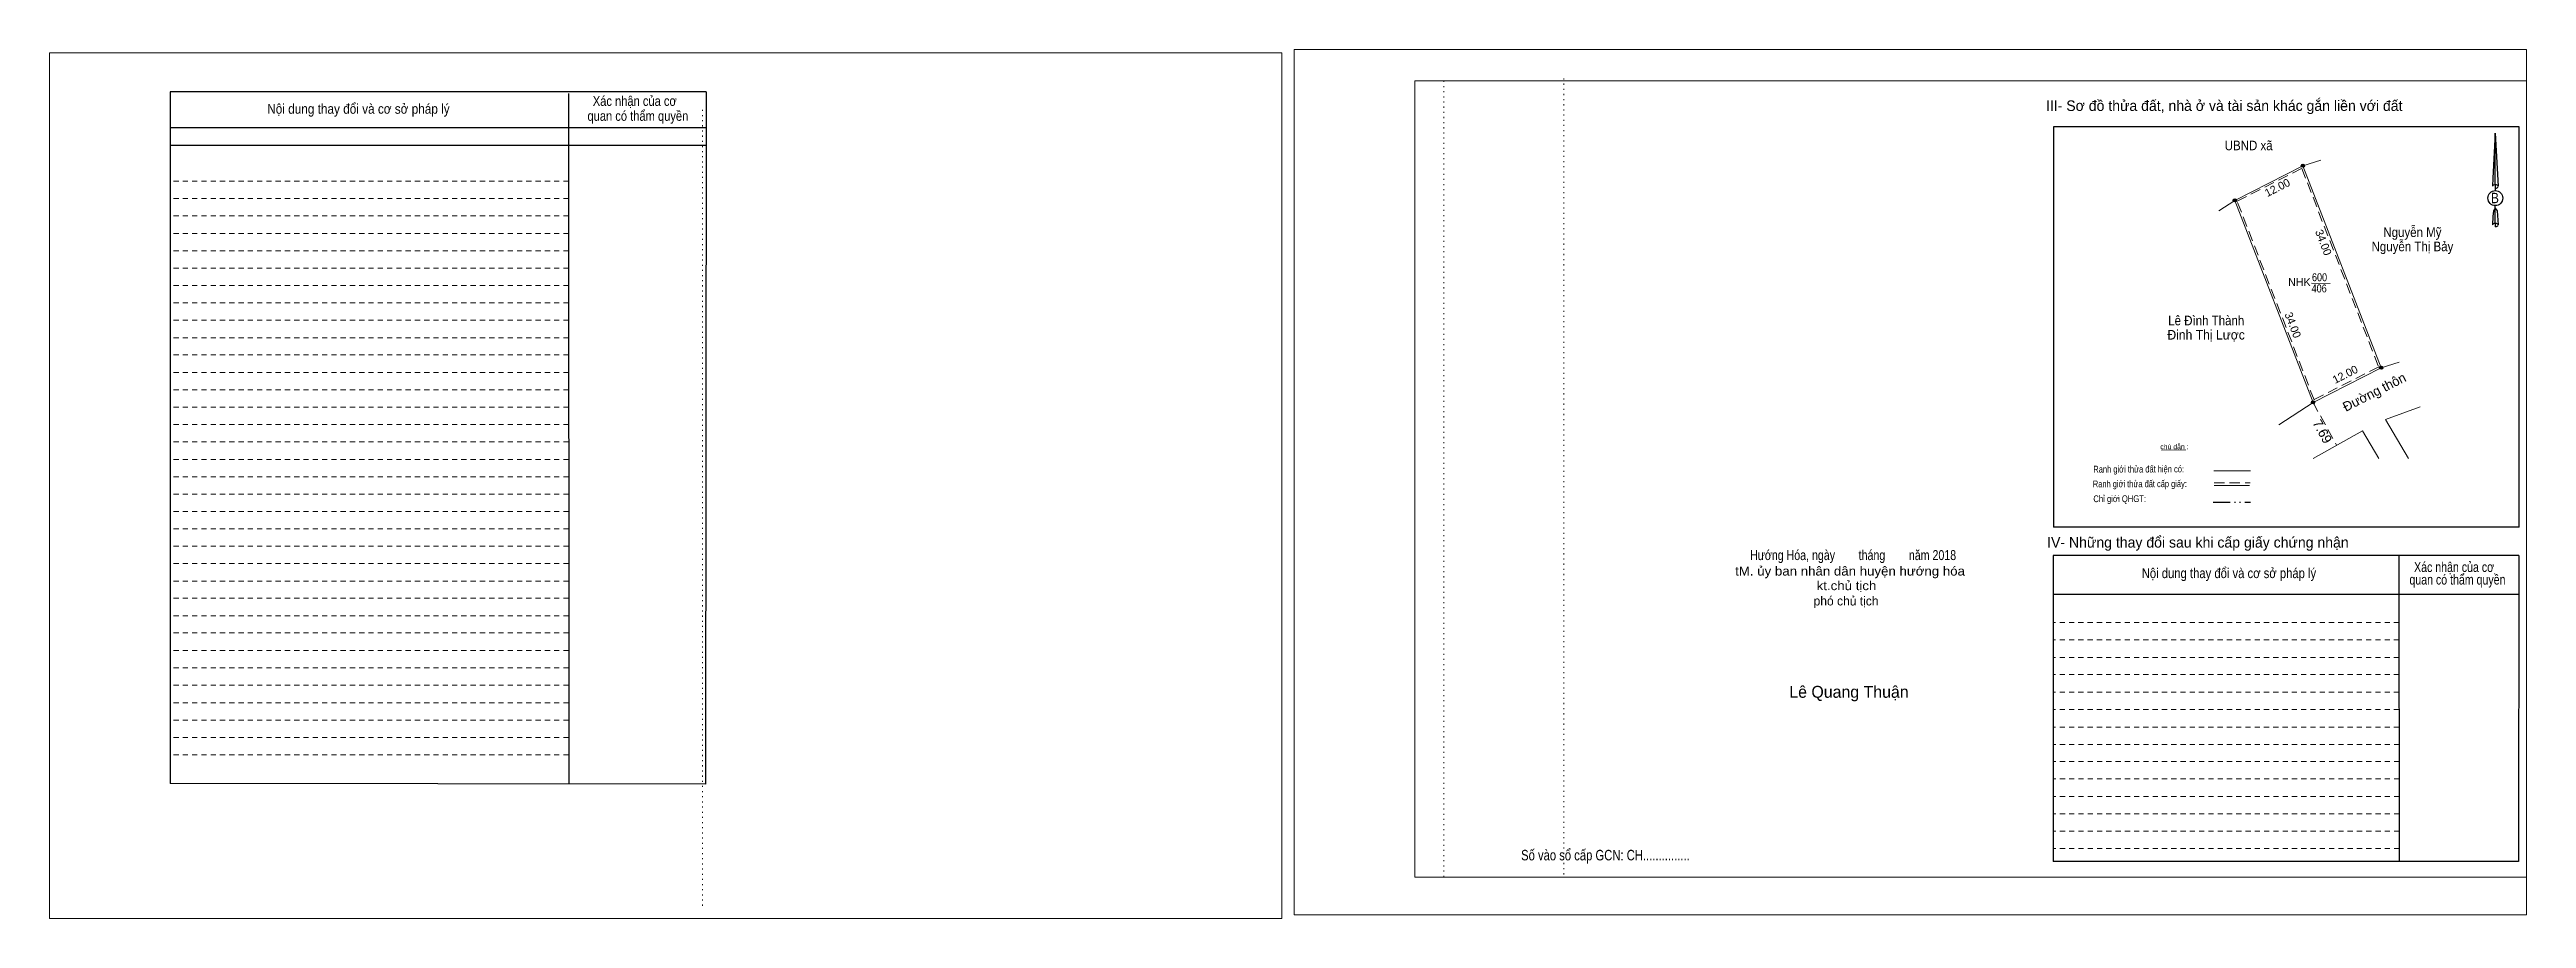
# Model space of a CAD drawing. Header units: metres. Extents: x 548204 to 548880, y 1837796 to 1837946.
# Drawn here: x 548491 to 548880, y 1837796.4 to 1837932.8 of the extents above; entities that cross this region are included whole.
import ezdxf
from ezdxf.enums import TextEntityAlignment as Align

# ---------------------------------------------------------------- set-up
doc = ezdxf.new("R2010")
doc.units = ezdxf.units.M
doc.header["$LTSCALE"] = 0.54
for name, pattern in [('DASH_DOUBLE_DOT', [9.2, 5, -1.2, 0.3, -1.2, 0.3, -1.2]), ('DOTTED', [1.5, 0.3, -1.2]), ('MEDIUM_DASHED', [4.5, 3, -1.5]), ('SHORT_DASHED', [2.7, 1.5, -1.2])]:
    doc.linetypes.add(name, pattern=pattern)
for name, color, linetype, lineweight in [('18', 7, 'Continuous', 25), ('28', 7, 'SHORT_DASHED', 13), ('3', 7, 'Continuous', 13), ('5', 7, 'DASH_DOUBLE_DOT', 25), ('55', 7, 'Continuous', 13), ('7', 7, 'Continuous', 13), ('8', 7, 'Continuous', 13)]:
    doc.layers.add(name, color=color, linetype=linetype, lineweight=lineweight)

msp = doc.modelspace()

# ---------------------------------------------------------------- texts
at = {"layer": '18'}
for s, height, width, p in [('B', 1.629, 0.85, (548875.055, 1837908.64)), ('Hướng Hóa, ngày        tháng        năm 2018', 1.56, 0.8, (548774.25, 1837852.63)), ('tM. ủy ban nhân dân huyện hướng hóa', 1.415, 1.1, (548773.77, 1837850.2)), ('kt.chủ tịch', 1.415, 1.1, (548773.21, 1837847.91)), ('Số vào sổ cấp GCN: CH...............', 1.65, 0.8, (548735.355, 1837805.5))]:
    msp.add_text(s, height=height, dxfattribs=dict(at, width=width)).set_placement(p, align=Align.CENTER)
for s, height, p in [('phó chủ tịch', 1.415, (548773.145, 1837845.51)), ('Lê Quang Thuận', 1.867, (548773.6, 1837831.02))]:
    msp.add_text(s, height=height, dxfattribs=at).set_placement(p, align=Align.CENTER)
at = {"layer": '28'}
for s, height, width, p in [('Nội dung thay đổi và cơ sở pháp lý', 1.537, 0.9, (548539.515, 1837922.68)), ('Nội dung thay đổi và cơ sở pháp lý', 1.537, 0.9, (548539.515, 1837922.68)), ('Xác nhận của cơ', 1.537, 0.85, (548582.91, 1837923.91)), ('Xác nhận của cơ', 1.537, 0.85, (548582.91, 1837923.91)), (' quan có thẩm quyền', 1.537, 0.85, (548583.155, 1837921.57)), (' quan có thẩm quyền', 1.537, 0.85, (548583.155, 1837921.57)), ('Nội dung thay đổi và cơ sở pháp lý', 1.556, 0.85, (548833.275, 1837849.8)), (' quan có thẩm quyền', 1.556, 0.8, (548868.93, 1837848.79)), ('Xác nhận của cơ', 1.556, 0.8, (548868.63, 1837850.76))]:
    msp.add_text(s, height=height, dxfattribs=dict(at, width=width)).set_placement(p, align=Align.CENTER)
for s, p in [('III- Sơ đồ thửa đất, nhà ở và tài sản khác gắn liền với đất', (548832.535, 1837923.12)), ('IV- Những thay đổi sau khi cấp giấy chứng nhận', (548828.4, 1837854.59))]:
    msp.add_text(s, height=1.65, dxfattribs=at).set_placement(p, align=Align.CENTER)
at = {"layer": '55'}
for s, height, width, p in [('Ranh giới thửa đất hiện có:', 1.065, 0.8, (548819.0987, 1837866.3765)), ('Chỉ giới QHGT:', 1.06, 0.85, (548816.1237, 1837861.7298)), ('Ranh giới thửa đất cấp giấy:', 1.06, 0.8, (548819.2837, 1837864.0671))]:
    msp.add_text(s, height=height, rotation=0.135, dxfattribs=dict(at, width=width)).set_placement(p, align=Align.CENTER)
at = {"layer": '7'}
msp.add_text('chú dẫn :', height=0.7841, rotation=359.974, dxfattribs=at).set_placement((548824.7148, 1837870.0289), align=Align.CENTER)
at = {"layer": '8'}
for s, height, width, p in [('UBND xã', 1.5, 0.9, (548836.375, 1837916.95)), ('Nguyễn Mỹ', 1.5, 0.9, (548862.09, 1837903.34)), ('Nguyễn Thị Bảy', 1.5, 0.9, (548862.095, 1837901.1)), ('600', 1.25, 0.85, (548847.5, 1837896.39)), ('406', 1.25, 0.85, (548847.445, 1837894.64)), ('Lê Đình Thành', 1.5, 0.9, (548829.71, 1837889.48)), ('Đinh Thị Lược', 1.5, 0.95, (548829.69, 1837887.24))]:
    msp.add_text(s, height=height, dxfattribs=dict(at, width=width)).set_placement(p, align=Align.CENTER)
for s, rotation, p in [('12.00', 26.971, (548841.1615, 1837910.5277)), ('34.00', 291.191, (548847.534, 1837902.2509)), ('34.00', 291.191, (548842.734, 1837889.2909)), ('12.00', 26.971, (548851.8115, 1837881.2077))]:
    msp.add_text(s, height=1.25, rotation=rotation, dxfattribs=at).set_placement(p, align=Align.CENTER)
msp.add_text('NHK', height=1.25, dxfattribs=at).set_placement((548844.345, 1837895.63), align=Align.CENTER)
for s, rotation, p in [('Đường thôn', 26.971, (548851.63, 1837875.88)), ('7.69', 298.771, (548846.35, 1837874.17))]:
    msp.add_text(s, height=1.5, rotation=rotation, dxfattribs=at).set_placement(p)

# ---------------------------------------------------------------- hatches: boundary and pattern name
at = {"layer": '8'}
for points in [[(548845.1276, 1837914.52, 1), (548844.6324, 1837914.52, 1)], [(548834.4376, 1837909.08, 1), (548833.9424, 1837909.08, 1)], [(548834.4376, 1837909.08, 1), (548833.9424, 1837909.08, 1)], [(548857.4176, 1837882.82, 1), (548856.9224, 1837882.82, 1)], [(548846.7276, 1837877.38, 1), (548846.2324, 1837877.38, 1)]]:
    msp.add_hatch(color=256, dxfattribs=at).paths.add_polyline_path(points)

# ---------------------------------------------------------------- linework, layer by layer
at = {"layer": '18'}
for p, q in [((548875.1, 1837919.64), (548875.54, 1837911.31)), ((548875.1, 1837919.64), (548875.54, 1837911.31)), ((548875.1, 1837919.64), (548875.54, 1837911.31)), ((548874.74, 1837912.59), (548874.69, 1837911.33)), ((548875.1, 1837911.55), (548875.1, 1837911.25)), ((548875.1, 1837911.25), (548875.1, 1837911.03)), ((548875.1, 1837911.03), (548875.1, 1837910.69)), ((548875.1, 1837911.03), (548875.1, 1837910.69)), ((548875.1, 1837911.03), (548875.1, 1837910.69)), ((548875.54, 1837911.31), (548875.54, 1837911.33)), ((548875.1, 1837907.88), (548875.1, 1837908.24)), ((548875.1, 1837907.88), (548875.1, 1837908.24)), ((548875.1, 1837907.88), (548875.1, 1837908.24)), ((548875.1, 1837907.88), (548875.42, 1837907.43)), ((548875.1, 1837907.88), (548875.42, 1837907.43)), ((548875.1, 1837907.88), (548875.42, 1837907.43)), ((548875.1, 1837905.52), (548875.1, 1837905.21)), ((548875.1, 1837905.21), (548875.1, 1837904.95)), ((548875.42, 1837907.43), (548875.54, 1837905.24)), ((548875.42, 1837907.43), (548875.54, 1837905.24)), ((548875.42, 1837907.43), (548875.54, 1837905.24)), ((548875.54, 1837905.24), (548875.54, 1837905.25))]:
    msp.add_line(p, q, dxfattribs=at)
for points in [[(548875.1, 1837911.55), (548875.1, 1837919.64), (548874.74, 1837912.59)], [(548875.1, 1837905.52), (548875.1, 1837907.88), (548874.82, 1837907.43), (548874.74, 1837906.54), (548874.69, 1837905.25)]]:
    msp.add_lwpolyline(points, dxfattribs=at)
msp.add_ellipse((548875.1184, 1837909.4439), major_axis=(0, 1.1864), ratio=0.983453, dxfattribs=at)
for centre, start_param, end_param in [((548875.1189, 1837911.2721), 1.57079633, 3.07445202), ((548875.1189, 1837911.2721), 0.06714063, 1.57079633), ((548875.1189, 1837911.2721), 4.71238898, 6.28318531), ((548875.1189, 1837905.2167), 2.49106941, 3.07427841), ((548875.1189, 1837905.2167), 1.57079633, 2.49106941), ((548875.1189, 1837905.2167), 0.06714063, 1.57079633), ((548875.1189, 1837905.2167), 4.71238898, 6.28318531)]:
    msp.add_ellipse(centre, major_axis=(0.4277, 0), ratio=0.655448, start_param=start_param, end_param=end_param, dxfattribs=at)
at = {"layer": '28', "linetype": 'Continuous', "lineweight": 25}
for p, q in [((548594.1, 1837926.12), (548509.93, 1837926.12)), ((548572.52, 1837925.83), (548572.56, 1837817.51)), ((548594.1, 1837926.12), (548594.02, 1837817.44)), ((548594.1, 1837920.45), (548510.04, 1837920.45)), ((548594.1, 1837920.45), (548510.04, 1837920.45)), ((548594.1, 1837917.71), (548510.04, 1837917.71)), ((548878.86, 1837857.78), (548805.74, 1837857.78)), ((548859.98, 1837853.33), (548860.02, 1837805.34)), ((548878.78, 1837853.33), (548878.76, 1837805.34)), ((548878.76, 1837847.25), (548805.69, 1837847.25)), ((548594.02, 1837817.44), (548509.93, 1837817.56)), ((548878.76, 1837805.34), (548805.69, 1837805.34))]:
    msp.add_line(p, q, dxfattribs=at)
at = {"layer": '28'}
for p, q in [((548572.52, 1837912.11), (548509.93, 1837912.11)), ((548572.52, 1837909.36), (548509.93, 1837909.36)), ((548572.52, 1837906.66), (548509.93, 1837906.66)), ((548572.52, 1837903.89), (548509.93, 1837903.89)), ((548572.52, 1837901.17), (548509.93, 1837901.17)), ((548572.52, 1837898.44), (548509.93, 1837898.44)), ((548572.52, 1837895.71), (548509.93, 1837895.71)), ((548572.52, 1837892.99), (548509.93, 1837892.99)), ((548572.52, 1837890.27), (548509.93, 1837890.27)), ((548572.52, 1837887.53), (548509.93, 1837887.53)), ((548572.52, 1837884.82), (548509.93, 1837884.82)), ((548572.52, 1837882.07), (548509.93, 1837882.07)), ((548572.52, 1837879.37), (548509.93, 1837879.37)), ((548572.52, 1837876.65), (548509.93, 1837876.65)), ((548572.52, 1837873.9), (548509.93, 1837873.9)), ((548572.52, 1837871.2), (548509.93, 1837871.2)), ((548572.52, 1837868.44), (548509.93, 1837868.44)), ((548572.52, 1837865.71), (548509.93, 1837865.71)), ((548572.52, 1837862.98), (548509.93, 1837862.98)), ((548572.52, 1837860.25), (548509.93, 1837860.25)), ((548572.52, 1837857.52), (548509.93, 1837857.52)), ((548572.52, 1837854.79), (548509.93, 1837854.79)), ((548572.52, 1837852.07), (548509.93, 1837852.07)), ((548572.52, 1837849.33), (548509.93, 1837849.33)), ((548572.52, 1837846.63), (548509.93, 1837846.63)), ((548572.52, 1837843.87), (548509.93, 1837843.87)), ((548860, 1837842.83), (548805.69, 1837842.83)), ((548572.52, 1837841.19), (548509.93, 1837841.19)), ((548572.52, 1837838.43), (548509.93, 1837838.43)), ((548860, 1837840.09), (548805.69, 1837840.09)), ((548572.52, 1837835.71), (548509.93, 1837835.71)), ((548860, 1837837.36), (548805.69, 1837837.36)), ((548860, 1837834.65), (548805.69, 1837834.65)), ((548572.52, 1837832.98), (548509.93, 1837832.98)), ((548860, 1837831.91), (548805.69, 1837831.91)), ((548572.52, 1837830.23), (548509.93, 1837830.23)), ((548572.52, 1837827.52), (548509.93, 1837827.52)), ((548860, 1837829.17), (548805.69, 1837829.17)), ((548572.52, 1837824.78), (548509.93, 1837824.78)), ((548860, 1837826.43), (548805.69, 1837826.43)), ((548860.02, 1837823.71), (548805.69, 1837823.71)), ((548572.52, 1837822.05), (548509.93, 1837822.05)), ((548860.02, 1837821), (548805.69, 1837821)), ((548860.02, 1837818.28), (548805.69, 1837818.28)), ((548860.02, 1837815.54), (548805.69, 1837815.54)), ((548860.02, 1837812.81), (548805.69, 1837812.81)), ((548860.02, 1837810.09), (548805.69, 1837810.09)), ((548860.02, 1837807.37), (548805.69, 1837807.37))]:
    msp.add_line(p, q, dxfattribs=at)
at = {"layer": '28', "linetype": 'Continuous', "lineweight": 25}
for points in [[(548594.1, 1837926.12), (548509.93, 1837926.12), (548509.93, 1837817.56)], [(548878.86, 1837857.78), (548878.86, 1837920.61), (548805.74, 1837920.61), (548805.74, 1837857.78)], [(548878.78, 1837853.33), (548805.69, 1837853.33), (548805.69, 1837805.34)]]:
    msp.add_lwpolyline(points, dxfattribs=at)
at = {"layer": '3'}
for p, q in [((548705.43, 1837927.84), (548880, 1837927.84)), ((548705.43, 1837802.88), (548705.43, 1837927.84)), ((548880, 1837927.84), (548880, 1837801.84)), ((548705.43, 1837802.88), (548880, 1837802.88))]:
    msp.add_line(p, q, dxfattribs=at)
at = {"layer": '3', "linetype": 'DOTTED'}
for p, q in [((548709.96, 1837927.84), (548709.96, 1837802.88)), ((548728.8, 1837928.21), (548728.8, 1837803.24)), ((548593.54, 1837923.29), (548593.54, 1837798.35))]:
    msp.add_line(p, q, dxfattribs=at)
at = {"layer": '3'}
for points in [[(548491, 1837796.39), (548684.54, 1837796.39), (548684.54, 1837932.23), (548491, 1837932.23)], [(548491, 1837932.23), (548684.54, 1837932.23), (548684.54, 1837796.39), (548491, 1837796.39)], [(548491, 1837796.39), (548684.54, 1837796.39), (548684.54, 1837932.23), (548491, 1837932.23)], [(548686.46, 1837796.95), (548880, 1837796.95), (548880, 1837932.75), (548686.46, 1837932.75)]]:
    msp.add_lwpolyline(points, close=True, dxfattribs=at)
msp.add_lwpolyline([(548712.5, 1837927.84), (548880, 1837927.84), (548880, 1837802.88), (548712.5, 1837802.88)], dxfattribs=at)
at = {"layer": '5'}
msp.add_line((548830.78, 1837861.71), (548836.68, 1837861.71), dxfattribs=at)
at = {"layer": '55'}
for p, q in [((548830.92, 1837866.66), (548836.68, 1837866.66)), ((548830.96, 1837864.35), (548836.48, 1837864.35)), ((548830.96, 1837864.35), (548836.48, 1837864.35))]:
    msp.add_line(p, q, dxfattribs=at)
at = {"layer": '55', "linetype": 'MEDIUM_DASHED'}
msp.add_line((548830.95, 1837864.74), (548836.6, 1837864.74), dxfattribs=at)
at = {"layer": '7'}
msp.add_line((548822.68, 1837869.89), (548826.49, 1837869.95), dxfattribs=at)
at = {"layer": '8'}
for p, q in [((548844.88, 1837914.52), (548847.72, 1837915.39)), ((548834.19, 1837909.08), (548831.7, 1837907.46)), ((548846.25, 1837896.08), (548849.15, 1837896.06)), ((548857.17, 1837882.82), (548860.01, 1837883.69)), ((548846.48, 1837877.38), (548841.11, 1837873.88))]:
    msp.add_line(p, q, dxfattribs=at)
at = {"layer": '8', "linetype": 'MEDIUM_DASHED'}
msp.add_line((548846.48, 1837877.38), (548850.18, 1837870.64), dxfattribs=at)
at = {"layer": '8'}
for points in [[(548834.19, 1837909.08), (548844.88, 1837914.52), (548857.17, 1837882.82), (548846.48, 1837877.38)], [(548844.88, 1837914.52), (548857.17, 1837882.82), (548846.48, 1837877.38), (548834.19, 1837909.08)]]:
    msp.add_lwpolyline(points, close=True, dxfattribs=at)
at = {"layer": '8', "linetype": 'MEDIUM_DASHED'}
msp.add_lwpolyline([(548834.57, 1837908.94), (548844.72, 1837914.1), (548856.79, 1837882.96), (548846.64, 1837877.8)], close=True, dxfattribs=at)
at = {"layer": '8'}
for points in [[(548861.49, 1837868.57), (548857.84, 1837874.69), (548863.32, 1837876.7)], [(548846.48, 1837868.57), (548854.25, 1837872.92), (548856.84, 1837868.57)]]:
    msp.add_lwpolyline(points, dxfattribs=at)
at = {"layer": '8', "lineweight": 25}
for centre in [(548844.88, 1837914.52), (548834.19, 1837909.08), (548834.19, 1837909.08), (548857.17, 1837882.82), (548846.48, 1837877.38)]:
    msp.add_circle(centre, 0.2476, dxfattribs=at)

msp.set_redraw_order([(e.dxf.handle, doc.entitydb.next_handle()) for e in msp.query("TEXT MTEXT ATTDEF DIMENSION ARC_DIMENSION")])  # texts and dimensions are drawn at this point

doc.saveas('drawing.dxf')
